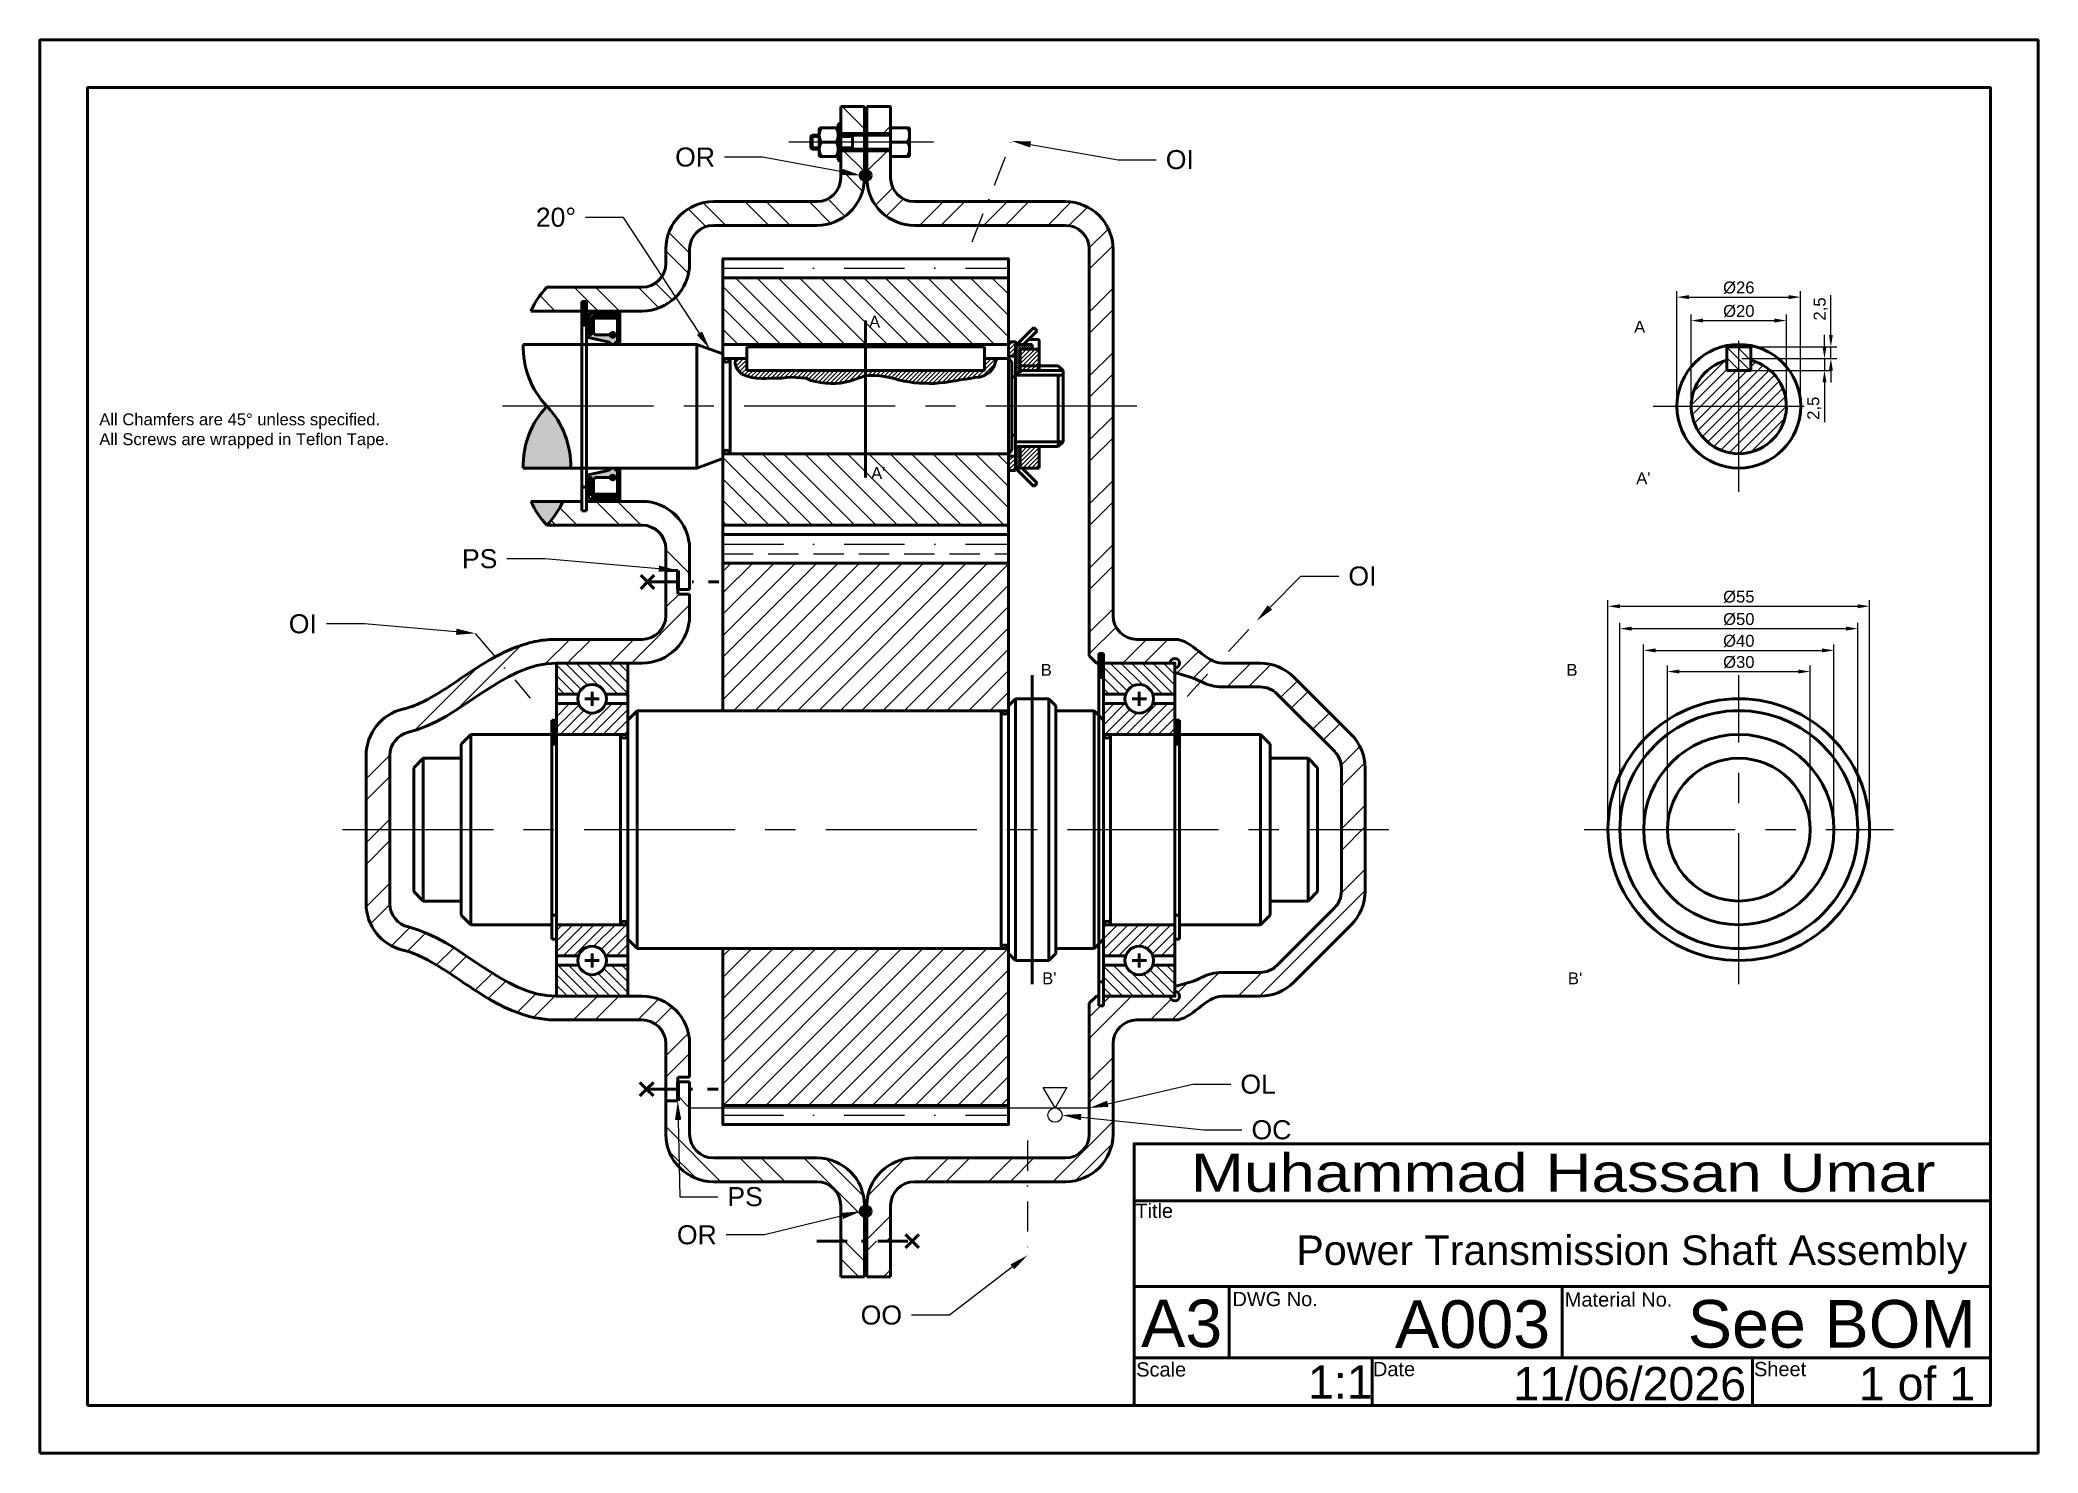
# Model space of a CAD drawing. Header units: millimetres. Extents: x 0 to 420, y 0 to 297.
import ezdxf
from ezdxf import colors
from ezdxf.entities.mleader import LeaderData, LeaderLine
from ezdxf.math import Vec2, Vec3

# ---------------------------------------------------------------- set-up
doc = ezdxf.new("R2010")
doc.units = ezdxf.units.MM
for name, pattern in [('CENTER', [50.8, 31.75, -6.35, 6.35, -6.35]), ('DASHDOT', [25.4, 12.7, -6.35, 0, -6.35]), ('DASHDOT2', [12.7, 6.35, -3.175, 0, -3.175]), ('HIDDEN', [9.525, 6.35, -3.175])]:
    doc.linetypes.add(name, pattern=pattern)
for name, color, linetype, lineweight in [('Center', 50, 'CENTER', 25), ('Dimensions', 1, 'Continuous', 25), ('Hatch', 252, 'Continuous', 25), ('Hidden', 174, 'HIDDEN', 25), ('Hidden DotDash', 174, 'DASHDOT', 25), ('Housing', 244, 'Continuous', 50), ('Lubrication', 52, 'Continuous', 25), ('Outline', 7, 'Continuous', 50), ('Seals', 251, 'Continuous', 100)]:
    doc.layers.add(name, color=color, linetype=linetype, lineweight=lineweight)
doc.styles.get("Standard").update_dxf_attribs({"font": 'arial.ttf'})
doc.dimstyles.new('ISO-25', dxfattribs={"dimtxt": 2.5, "dimasz": 2.5, "dimexe": 1.25, "dimexo": 0.625, "dimtad": 1, "dimtxsty": 'Standard', "dimcen": 2.5, "dimadec": 0, "dimazin": 0, "dimtfac": 1, "dimtmove": 0, "dimatfit": 3, "dimfxl": 1, "dimarcsym": 0})
pattern_1 = [(45, (47.7984, -0.3036), (-0.4490128, 0.4490128), [])]
pattern_2 = [(45, (47.798, -0.304), (-6.7352, 6.7352), []), (45, (52.289, -0.304), (-6.7352, 6.7352), [])]
pattern_3 = [(45, (47.7984, -0.30358), (-0.1122532, 0.1122532), [])]

msp = doc.modelspace()

# ---------------------------------------------------------------- texts
at = {"layer": 'Outline', "width": 1.2}
msp.add_text('Muhammad Hassan Umar', height=8, dxfattribs=at).set_placement((241.91, 54.915))
at = {"layer": 'Outline', "lineweight": 200}
for s, p in [('Title', (230.255, 49.414)), ('DWG No.', (250.67, 30.875)), ('Material No.', (320.535, 30.767)), ('Scale', (230.44, 16.075)), ('Date', (280.205, 16.152)), ('Sheet', (360.308, 16.152))]:
    msp.add_text(s, height=3, dxfattribs=at).set_placement(p)
at = {"layer": 'Outline'}
for s, height, p in [('Power Transmission Shaft Assembly', 6.2, (264.089, 39.524)), ('A3', 10, (231.432, 22.252)), ('A003', 10, (284.829, 22.099)), ('See BOM', 10, (346.357, 22.155)), ('1:1', 7, (266.548, 11.422)), ('11/06/2026', 7, (309.689, 11.064)), ('1 of 1', 7, (382.327, 11.1))]:
    msp.add_text(s, height=height, dxfattribs=at).set_placement(p)
at = {"layer": 'Outline', "char_height": 2.5, "attachment_point": 1}
for s, width, insert in [('A', 3.06252, (174.281, 239.048)), ('A', 3.06252, (335.1, 237.955)), ('All Chamfers are 45%%D unless specified. \\PAll Screws are wrapped in Teflon Tape.', 64.33167, (12.462, 218.51)), ("A'", 3.06252, (174.713, 207.216)), ("A'", 3.06252, (335.533, 206.123)), ('B', 4.27377, (210.367, 165.866)), ('B', 4.27377, (320.874, 165.866)), ("B'", 4.27377, (210.672, 101.024)), ("B'", 4.27377, (321.179, 101.024))]:
    msp.add_mtext_dynamic_manual_height_columns(s, width=width, gutter_width=12.5, heights=[0], dxfattribs=dict(at, insert=insert))

# ---------------------------------------------------------------- blocks, each defined once
blk = doc.blocks.new('*D31')
at = {"layer": 'Defpoints', "color": 0, "transparency": 16777216}
for p in [(357.1, 230.02), (357.1, 227.52), (375.11, 230.02)]:
    blk.add_point(p, dxfattribs=at)
at = {"layer": 'Dimensions', "color": 0, "lineweight": -2, "transparency": 16777216}
for p, q in [((375.11, 232.52), (375.11, 235.02)), ((357.73, 230.02), (376.36, 230.02)), ((357.73, 227.52), (376.36, 227.52)), ((375.11, 230.02), (375.11, 227.52)), ((375.11, 225.02), (375.11, 216.66))]:
    blk.add_line(p, q, dxfattribs=at)
at = {"layer": 'Dimensions', "color": 0, "transparency": 16777216}
for points in [[(374.69, 232.52), (375.53, 232.52), (375.11, 230.02)], [(374.69, 225.02), (375.53, 225.02), (375.11, 227.52)]]:
    blk.add_solid(points, dxfattribs=at)
at = {"layer": 'Dimensions', "color": 0, "transparency": 16777216, "insert": (372.98, 219.59), "char_height": 2.5, "attachment_point": 5, "rotation": 90}
blk.add_mtext('2,5', dxfattribs=at)
blk = doc.blocks.new('*D32')
at = {"layer": 'Defpoints', "color": 0, "transparency": 16777216}
for p in [(357.1, 232.52), (357.1, 230.02), (376.45, 230.02)]:
    blk.add_point(p, dxfattribs=at)
at = {"layer": 'Dimensions', "color": 0, "lineweight": -2, "transparency": 16777216}
for p, q in [((376.45, 235.02), (376.45, 243.39)), ((357.73, 232.52), (377.7, 232.52)), ((376.45, 230.02), (376.45, 232.52)), ((357.73, 230.02), (377.7, 230.02)), ((376.45, 227.52), (376.45, 225.02))]:
    blk.add_line(p, q, dxfattribs=at)
at = {"layer": 'Dimensions', "color": 0, "transparency": 16777216}
for points in [[(376.04, 235.02), (376.87, 235.02), (376.45, 232.52)], [(376.04, 227.52), (376.87, 227.52), (376.45, 230.02)]]:
    blk.add_solid(points, dxfattribs=at)
at = {"layer": 'Dimensions', "color": 0, "transparency": 16777216, "insert": (374.32, 240.46), "char_height": 2.5, "attachment_point": 5, "rotation": 90}
blk.add_mtext('2,5', dxfattribs=at)
blk = doc.blocks.new('*D33')
at = {"layer": 'Defpoints', "color": 0, "transparency": 16777216}
for p in [(367.1, 238.02), (347.1, 220.02), (367.1, 220.02)]:
    blk.add_point(p, dxfattribs=at)
at = {"layer": 'Dimensions', "color": 0, "lineweight": -2, "transparency": 16777216}
for p, q in [((347.1, 220.65), (347.1, 239.27)), ((349.6, 238.02), (364.6, 238.02)), ((367.1, 220.65), (367.1, 239.27))]:
    blk.add_line(p, q, dxfattribs=at)
at = {"layer": 'Dimensions', "color": 0, "transparency": 16777216}
for points in [[(349.6, 238.44), (349.6, 237.61), (347.1, 238.02)], [(364.6, 238.44), (364.6, 237.61), (367.1, 238.02)]]:
    blk.add_solid(points, dxfattribs=at)
at = {"layer": 'Dimensions', "color": 0, "transparency": 16777216, "insert": (357.1, 240), "char_height": 2.5, "attachment_point": 5}
blk.add_mtext('%%C20', dxfattribs=at)
blk = doc.blocks.new('*D34')
at = {"layer": 'Defpoints', "color": 0, "transparency": 16777216}
for p in [(370.1, 242.95), (344.1, 220.02), (370.1, 220.02)]:
    blk.add_point(p, dxfattribs=at)
at = {"layer": 'Dimensions', "color": 0, "lineweight": -2, "transparency": 16777216}
for p, q in [((344.1, 220.65), (344.1, 244.2)), ((370.1, 220.65), (370.1, 244.2)), ((346.6, 242.95), (367.6, 242.95))]:
    blk.add_line(p, q, dxfattribs=at)
at = {"layer": 'Dimensions', "color": 0, "transparency": 16777216}
for points in [[(346.6, 243.37), (346.6, 242.54), (344.1, 242.95)], [(367.6, 243.37), (367.6, 242.54), (370.1, 242.95)]]:
    blk.add_solid(points, dxfattribs=at)
at = {"layer": 'Dimensions', "color": 0, "transparency": 16777216, "insert": (357.1, 244.93), "char_height": 2.5, "attachment_point": 5}
blk.add_mtext('%%C26', dxfattribs=at)
blk = doc.blocks.new('*D37')
at = {"layer": 'Defpoints', "color": 0, "transparency": 16777216}
for p in [(372.1, 164.25), (342.1, 131.02), (372.1, 131.02)]:
    blk.add_point(p, dxfattribs=at)
at = {"layer": 'Dimensions', "color": 0, "lineweight": -2, "transparency": 16777216}
for p, q in [((342.1, 131.65), (342.1, 165.5)), ((344.6, 164.25), (369.6, 164.25)), ((372.1, 131.65), (372.1, 165.5))]:
    blk.add_line(p, q, dxfattribs=at)
at = {"layer": 'Dimensions', "color": 0, "transparency": 16777216}
for points in [[(344.6, 164.67), (344.6, 163.84), (342.1, 164.25)], [(369.6, 164.67), (369.6, 163.84), (372.1, 164.25)]]:
    blk.add_solid(points, dxfattribs=at)
at = {"layer": 'Dimensions', "color": 0, "transparency": 16777216, "insert": (357.1, 166.22), "char_height": 2.5, "attachment_point": 5}
blk.add_mtext('%%C30', dxfattribs=at)
blk = doc.blocks.new('*D38')
at = {"layer": 'Defpoints', "color": 0, "transparency": 16777216}
for p in [(377.1, 168.7), (337.1, 131.02), (377.1, 131.02)]:
    blk.add_point(p, dxfattribs=at)
at = {"layer": 'Dimensions', "color": 0, "lineweight": -2, "transparency": 16777216}
for p, q in [((337.1, 131.65), (337.1, 169.95)), ((339.6, 168.7), (374.6, 168.7)), ((377.1, 131.65), (377.1, 169.95))]:
    blk.add_line(p, q, dxfattribs=at)
at = {"layer": 'Dimensions', "color": 0, "transparency": 16777216}
for points in [[(339.6, 169.11), (339.6, 168.28), (337.1, 168.7)], [(374.6, 169.11), (374.6, 168.28), (377.1, 168.7)]]:
    blk.add_solid(points, dxfattribs=at)
at = {"layer": 'Dimensions', "color": 0, "transparency": 16777216, "insert": (357.1, 170.67), "char_height": 2.5, "attachment_point": 5}
blk.add_mtext('%%C40', dxfattribs=at)
blk = doc.blocks.new('*D39')
at = {"layer": 'Defpoints', "color": 0, "transparency": 16777216}
for p in [(382.1, 173.27), (332.1, 131.02), (382.1, 131.02)]:
    blk.add_point(p, dxfattribs=at)
at = {"layer": 'Dimensions', "color": 0, "lineweight": -2, "transparency": 16777216}
for p, q in [((332.1, 131.65), (332.1, 174.52)), ((334.6, 173.27), (379.6, 173.27)), ((382.1, 131.65), (382.1, 174.52))]:
    blk.add_line(p, q, dxfattribs=at)
at = {"layer": 'Dimensions', "color": 0, "transparency": 16777216}
for points in [[(334.6, 173.69), (334.6, 172.86), (332.1, 173.27)], [(379.6, 173.69), (379.6, 172.86), (382.1, 173.27)]]:
    blk.add_solid(points, dxfattribs=at)
at = {"layer": 'Dimensions', "color": 0, "transparency": 16777216, "insert": (357.1, 175.24), "char_height": 2.5, "attachment_point": 5}
blk.add_mtext('%%C50', dxfattribs=at)
blk = doc.blocks.new('*D40')
at = {"layer": 'Defpoints', "color": 0, "transparency": 16777216}
for p in [(384.6, 177.98), (329.6, 131.02), (384.6, 131.02)]:
    blk.add_point(p, dxfattribs=at)
at = {"layer": 'Dimensions', "color": 0, "lineweight": -2, "transparency": 16777216}
for p, q in [((329.6, 131.65), (329.6, 179.23)), ((332.1, 177.98), (382.1, 177.98)), ((384.6, 131.65), (384.6, 179.23))]:
    blk.add_line(p, q, dxfattribs=at)
at = {"layer": 'Dimensions', "color": 0, "transparency": 16777216}
for points in [[(332.1, 178.39), (332.1, 177.56), (329.6, 177.98)], [(382.1, 178.39), (382.1, 177.56), (384.6, 177.98)]]:
    blk.add_solid(points, dxfattribs=at)
at = {"layer": 'Dimensions', "color": 0, "transparency": 16777216, "insert": (357.1, 179.95), "char_height": 2.5, "attachment_point": 5}
blk.add_mtext('%%C55', dxfattribs=at)

# ---------------------------------------------------------------- dimensions: what is measured, and where the dimension line sits
at = {"layer": 'Dimensions'}
for base, p1, p2, picture, middle in [((370.104, 242.954), (344.104, 220.024), (370.104, 220.024), '*D34', (357.104, 242.954)), ((367.104, 238.024), (347.104, 220.024), (367.104, 220.024), '*D33', (357.104, 238.024))]:
    dim = msp.add_linear_dim(base=base, p1=p1, p2=p2, text='%%C<>', dimstyle='ISO-25', dxfattribs=at)
    dim.commit()
    dim.dimension.update_dxf_attribs({"geometry": picture, "text_midpoint": middle, "dimtype": 160})
for base, p1, picture, middle in [((376.452, 230.024), (357.104, 232.524), '*D32', (376.452, 240.456)), ((375.11, 230.024), (357.104, 227.524), '*D31', (375.11, 219.593))]:
    dim = msp.add_linear_dim(base=base, p1=p1, p2=(357.104, 230.024), angle=90, dimstyle='ISO-25', dxfattribs=at)
    dim.commit()
    dim.dimension.update_dxf_attribs({"geometry": picture, "text_midpoint": middle, "dimtype": 160})
for base, p1, p2, picture, middle in [((384.604, 177.978), (329.604, 131.024), (384.604, 131.024), '*D40', (357.104, 179.949)), ((382.104, 173.272), (332.104, 131.024), (382.104, 131.024), '*D39', (357.104, 175.244)), ((377.104, 168.698), (337.104, 131.024), (377.104, 131.024), '*D38', (357.104, 170.669)), ((372.104, 164.254), (342.104, 131.024), (372.104, 131.024), '*D37', (357.104, 166.225))]:
    dim = msp.add_linear_dim(base=base, p1=p1, p2=p2, text='%%C<>', dimstyle='ISO-25', dxfattribs=at)
    dim.commit()
    dim.dimension.update_dxf_attribs({"geometry": picture, "text_midpoint": middle})

# ---------------------------------------------------------------- hatches: boundary and pattern name
at = {"layer": 'Hatch'}
h = msp.add_hatch(dxfattribs=at)
h.set_pattern_fill('ANSI32', color=256, angle=90)
h.set_pattern_definition([(135, (47.798, -0.304), (-6.7352, -6.7352), []), (135, (47.798, 4.187), (-6.7352, -6.7352), [])])
h.paths.add_polyline_path([(136.562, 253.024, -0.4142136), (141.562, 258.024), (163.312, 258.024, 0.4142136), (173.312, 268.024), (173.312, 273.724), (168.312, 273.724), (168.312, 271.524), (168.312, 268.024, -0.4142136), (163.312, 263.024), (141.562, 263.024, 0.4142136), (131.562, 253.024), (131.562, 250.024, -0.4142136), (126.562, 245.024), (106.562, 245.024, 0.0837943), (103.187, 240.024), (126.562, 240.024, 0.4142136), (136.562, 250.024)])
h.paths.add_polyline_path([(173.312, 283.024), (168.312, 283.024), (168.312, 277.324), (173.312, 277.324)])
h.paths.add_polyline_path([(126.562, 200.024), (109.938, 200.024, -0.0837943), (106.562, 195.024), (126.562, 195.024, -0.4142136), (131.562, 190.024), (131.562, 185.524), (134.062, 185.524), (134.062, 183.077), (136.562, 183.077), (136.562, 190.024, 0.4142136)])
h.paths.add_polyline_path([(136.562, 67.024), (136.562, 76.524), (134.062, 76.524), (134.062, 74.024), (131.562, 74.024), (131.562, 67.024, 0.4142136), (141.562, 57.024), (163.312, 57.024, -0.4142136), (168.312, 52.024), (168.312, 44.524), (173.312, 44.524), (173.312, 52.024, 0.4142136), (163.312, 62.024), (141.562, 62.024, -0.4142136)])
h.paths.add_polyline_path([(173.312, 44.524), (168.312, 44.524), (168.312, 37.024), (173.312, 37.024)])
h = msp.add_hatch(dxfattribs=at)
h.set_pattern_fill('ANSI32', color=256)
h.set_pattern_definition(pattern_2)
h.paths.add_polyline_path([(178.812, 283.024), (173.812, 283.024), (173.812, 277.324), (178.812, 277.324)])
h = msp.add_hatch(dxfattribs=at)
h.set_pattern_fill('ANSI32', color=256)
h.set_pattern_definition(pattern_2)
edge = h.paths.add_edge_path()
edge.add_line((73.562, 131.024), (68.562, 131.024))
edge.add_line((68.562, 131.024), (68.562, 115.441))
edge.add_arc((78.562, 115.441), 10, 180, 256.98656)
edge.add_spline(control_points=[(76.311, 105.698), (76.414, 105.674), (76.518, 105.649), (77.318, 105.446), (78.029, 105.21), (80.232, 104.334), (81.779, 103.518), (84.999, 101.577), (86.669, 100.453), (90.147, 98.115), (91.954, 96.9), (95.785, 94.618), (97.812, 93.548), (101.475, 92.141), (103.019, 91.68), (105.906, 91.154), (107.217, 91.024), (108.562, 91.024)], knot_values=[3.9669637, 3.9669637, 3.9669637, 3.9669637, 4.4074943, 4.4074943, 7.3458238, 7.3458238, 13.2696276, 13.2696276, 19.1934314, 19.1934314, 25.1172353, 25.1172353, 31.0410391, 31.0410391, 34.9987388, 34.9987388, 38.0788655, 38.0788655, 38.0788655, 38.0788655], degree=3, periodic=0)
edge.add_line((108.562, 91.024), (126.562, 91.024))
edge.add_arc((126.562, 86.024), 5, 0, 90, ccw=False)
edge.add_line((131.562, 86.024), (131.562, 76.524))
edge.add_line((131.562, 76.524), (134.062, 76.524))
edge.add_line((134.062, 76.524), (134.062, 79.024))
edge.add_line((134.062, 79.024), (136.562, 79.024))
edge.add_line((136.562, 79.024), (136.562, 86.024))
edge.add_arc((126.562, 86.024), 10, 0, 90)
edge.add_line((126.562, 96.024), (108.562, 96.024))
edge.add_spline(control_points=[(108.562, 96.024), (97.192, 96.024), (88.292, 108.061), (77.437, 110.57)], knot_values=[3.9676247, 3.9676247, 3.9676247, 3.9676247, 38.0788655, 38.0788655, 38.0788655, 38.0788655], degree=3, periodic=0)
edge.add_arc((78.562, 115.441), 5, 180, 256.98904, ccw=False)
edge.add_line((73.562, 115.441), (73.562, 131.024))
edge = h.paths.add_edge_path()
edge.add_arc((78.562, 146.607), 5, 103.01096, 180, ccw=False)
edge.add_spline(control_points=[(77.437, 151.479), (88.292, 153.987), (97.192, 166.024), (108.562, 166.024)], knot_values=[3.9676247, 3.9676247, 3.9676247, 3.9676247, 38.0788655, 38.0788655, 38.0788655, 38.0788655], degree=3, periodic=0)
edge.add_line((108.562, 166.024), (123.562, 166.024))
edge.add_line((123.562, 166.024), (126.562, 166.024))
edge.add_arc((126.562, 176.024), 10, 270, 360)
edge.add_line((136.562, 176.024), (136.562, 180.524))
edge.add_line((136.562, 180.524), (134.062, 180.524))
edge.add_line((134.062, 180.524), (134.062, 183.077))
edge.add_line((134.062, 183.077), (131.562, 183.077))
edge.add_line((131.562, 183.077), (131.562, 176.024))
edge.add_arc((126.562, 176.024), 5, -90, 0, ccw=False)
edge.add_line((126.562, 171.024), (123.562, 171.024))
edge.add_line((123.562, 171.024), (108.562, 171.024))
edge.add_spline(control_points=[(108.562, 171.024), (107.217, 171.024), (105.906, 170.895), (103.019, 170.369), (101.475, 169.908), (97.812, 168.5), (95.785, 167.43), (91.954, 165.149), (90.147, 163.934), (86.669, 161.596), (84.999, 160.472), (81.779, 158.53), (80.232, 157.715), (78.029, 156.838), (77.318, 156.603), (76.518, 156.4), (76.414, 156.374), (76.311, 156.351)], knot_values=[3.9669637, 3.9669637, 3.9669637, 3.9669637, 7.0470905, 7.0470905, 11.0047902, 11.0047902, 16.928594, 16.928594, 22.8523978, 22.8523978, 28.7762017, 28.7762017, 34.7000055, 34.7000055, 37.638335, 37.638335, 38.0788655, 38.0788655, 38.0788655, 38.0788655], degree=3, periodic=0)
edge.add_arc((78.562, 146.607), 10, 103.01344, 180)
edge.add_line((68.562, 146.607), (68.562, 131.024))
edge.add_line((68.562, 131.024), (73.562, 131.024))
edge.add_line((73.562, 131.024), (73.562, 146.607))
edge = h.paths.add_edge_path()
edge.add_arc((256.491, 156.024), 10, 45, 90)
edge.add_line((256.491, 166.024), (248.562, 166.024))
edge.add_spline(control_points=[(248.562, 166.024), (244.836, 166.024), (242.289, 171.024), (238.562, 171.024)], knot_values=[0, 0, 0, 0, 11.1803399, 11.1803399, 11.1803399, 11.1803399], degree=3, periodic=0)
edge.add_line((238.562, 171.024), (230.562, 171.024))
edge.add_arc((230.562, 176.024), 5, 180, 270, ccw=False)
edge.add_line((225.562, 176.024), (225.562, 220.024))
edge.add_line((225.562, 220.024), (220.562, 220.024))
edge.add_line((220.562, 220.024), (220.562, 191.157))
edge.add_line((220.562, 191.157), (220.562, 167.524))
edge.add_line((220.562, 167.524), (222.062, 166.024))
edge.add_line((222.062, 166.024), (222.562, 166.024))
edge.add_line((222.562, 166.024), (222.562, 168.024))
edge.add_line((222.562, 168.024), (223.562, 168.024))
edge.add_line((223.562, 168.024), (223.562, 166.024))
edge.add_line((223.562, 166.024), (237.562, 166.024))
edge.add_arc((238.562, 166.024), 1, -90, 180, ccw=False)
edge.add_line((238.562, 165.024), (238.562, 164.024))
edge.add_line((238.562, 164.024), (242.041, 162.992))
edge.add_arc((239.195, 153.405), 10, 62.21222, 73.46616, ccw=False)
edge.add_spline(control_points=[(243.857, 162.252), (244.014, 162.169), (244.176, 162.088), (244.908, 161.743), (245.535, 161.501), (246.922, 161.145), (247.682, 161.033), (248.503, 161.025), (248.533, 161.024), (248.562, 161.024)], knot_values=[8.6549409, 8.6549409, 8.6549409, 8.6549409, 8.9763663, 8.9763663, 10.0581056, 10.0581056, 11.1398449, 11.1398449, 11.1803399, 11.1803399, 11.1803399, 11.1803399], degree=3, periodic=0)
edge.add_line((248.562, 161.024), (256.491, 161.024))
edge.add_arc((256.491, 156.024), 5, 45, 90, ccw=False)
edge.add_line((260.027, 159.56), (272.098, 147.489))
edge.add_arc((268.562, 143.953), 5, 0, 45, ccw=False)
edge.add_line((273.562, 143.953), (273.562, 131.024))
edge.add_line((273.562, 131.024), (278.562, 131.024))
edge.add_line((278.562, 131.024), (278.562, 143.953))
edge.add_arc((268.562, 143.953), 10, 360, 405)
edge.add_line((275.633, 151.024), (269.598, 157.06))
edge.add_line((269.598, 157.06), (263.562, 163.095))
edge = h.paths.add_edge_path()
edge.add_line((263.562, 98.953), (275.633, 111.024))
edge.add_arc((268.562, 118.095), 10, 315, 360)
edge.add_line((278.562, 118.095), (278.562, 131.024))
edge.add_line((278.562, 131.024), (273.562, 131.024))
edge.add_line((273.562, 131.024), (273.562, 118.095))
edge.add_arc((268.562, 118.095), 5, -45, 0, ccw=False)
edge.add_line((272.098, 114.56), (260.027, 102.489))
edge.add_arc((256.491, 106.024), 5, 270, 315, ccw=False)
edge.add_line((256.491, 101.024), (248.562, 101.024))
edge.add_spline(control_points=[(248.562, 101.024), (248.533, 101.024), (248.503, 101.024), (247.682, 101.016), (246.922, 100.904), (245.535, 100.548), (244.908, 100.306), (244.187, 99.966), (244.035, 99.89), (243.887, 99.813)], knot_values=[8.675503, 8.675503, 8.675503, 8.675503, 8.715998, 8.715998, 9.7977372, 9.7977372, 10.8794765, 10.8794765, 11.1803399, 11.1803399, 11.1803399, 11.1803399], degree=3, periodic=0)
edge.add_arc((239.249, 108.672), 10, 285.92763, 297.63336, ccw=False)
edge.add_line((241.993, 99.056), (238.562, 98.077))
edge.add_line((238.562, 98.077), (238.562, 97.024))
edge.add_arc((238.562, 96.024), 1, -180, 90, ccw=False)
edge.add_line((237.562, 96.024), (223.562, 96.024))
edge.add_line((223.562, 96.024), (223.562, 94.024))
edge.add_line((223.562, 94.024), (222.562, 94.024))
edge.add_line((222.562, 94.024), (222.562, 96.024))
edge.add_line((222.562, 96.024), (222.062, 96.024))
edge.add_line((222.062, 96.024), (220.562, 94.524))
edge.add_line((220.562, 94.524), (220.562, 67.024))
edge.add_arc((215.562, 67.024), 5, -90, 0, ccw=False)
edge.add_line((215.562, 62.024), (183.812, 62.024))
edge.add_arc((183.812, 52.024), 10, 90, 180)
edge.add_line((173.812, 52.024), (173.812, 44.524))
edge.add_line((173.812, 44.524), (178.812, 44.524))
edge.add_line((178.812, 44.524), (178.812, 52.024))
edge.add_arc((183.812, 52.024), 5, 90, 180, ccw=False)
edge.add_line((183.812, 57.024), (215.562, 57.024))
edge.add_arc((215.562, 67.024), 10, 270, 360)
edge.add_line((225.562, 67.024), (225.562, 86.024))
edge.add_arc((230.562, 86.024), 5, 90, 180, ccw=False)
edge.add_line((230.562, 91.024), (238.562, 91.024))
edge.add_spline(control_points=[(238.562, 91.024), (242.289, 91.024), (244.836, 96.024), (248.562, 96.024)], knot_values=[0, 0, 0, 0, 11.1803399, 11.1803399, 11.1803399, 11.1803399], degree=3, periodic=0)
edge.add_line((248.562, 96.024), (256.491, 96.024))
edge.add_arc((256.491, 106.024), 10, 270, 315)
h.paths.add_polyline_path([(225.562, 253.024, 0.4142136), (215.562, 263.024), (183.812, 263.024, -0.4142136), (178.812, 268.024), (178.812, 273.724), (173.812, 273.724), (173.812, 268.024, 0.4142136), (183.812, 258.024), (215.562, 258.024, -0.4142136), (220.562, 253.024), (220.562, 220.024), (225.562, 220.024)])
h = msp.add_hatch(dxfattribs=at)
h.set_pattern_fill('ANSI31', color=256, angle=90)
h.set_pattern_definition([(135, (47.7984, -0.3036), (-2.245064, -2.245064), [])])
h.paths.add_polyline_path([(203.562, 210.024), (143.562, 210.024), (143.562, 195.024), (203.562, 195.024)])
h.paths.add_polyline_path([(203.562, 247.024), (143.562, 247.024), (143.562, 233.024), (203.562, 233.024), (203.562, 233.524)])
at = {"layer": 'Hatch', "true_color": 0x000000}
h = msp.add_hatch(color=18, dxfattribs=at)
h.dxf.hatch_style = 1
h.paths.add_polyline_path([(121.375, 240.024), (114.875, 240.024), (114.875, 237.024), (114.875, 234.524), (119.471, 233.534, 0.0799822), (119.541, 233.496, -0.3178372), (119.875, 233.024), (120.875, 233.024, -0.3178372), (121.208, 233.496, 0.3178372), (121.375, 233.732), (121.375, 235.024), (120.875, 235.024, -1), (119.875, 235.024), (116.875, 235.024, -0.4142136), (116.375, 235.524), (116.375, 238.274, -0.4142136), (116.625, 238.524), (121.375, 238.524), (121.875, 239.024), (121.875, 239.524)])
h.paths.add_polyline_path([(121.375, 239.574), (121.375, 238.974), (116.425, 238.974, 0.4142136), (115.925, 238.474), (115.925, 235.024), (115.325, 235.024), (115.325, 239.074, -0.4142136), (115.825, 239.574)], flags=16)
at = {"layer": 'Hatch'}
h = msp.add_hatch(dxfattribs=at)
h.set_pattern_fill('ANSI31', color=256, scale=0.2)
h.set_pattern_definition(pattern_1)
h.paths.add_polyline_path([(121.375, 239.574), (115.825, 239.574, 0.4142136), (115.325, 239.074), (115.325, 235.024), (115.925, 235.024), (115.925, 238.474, -0.4142136), (116.425, 238.974), (121.375, 238.974)])
at = {"layer": 'Hatch', "true_color": 0x000000}
h = msp.add_hatch(color=18, dxfattribs=at)
h.dxf.hatch_style = 1
h.paths.add_polyline_path([(120.875, 235.024, 1), (119.875, 235.024, 1)])
h.paths.add_polyline_path([(120.725, 235.024, 1), (120.025, 235.024, 1)], flags=16)
at = {"layer": 'Hatch'}
h = msp.add_hatch(dxfattribs=at)
h.set_pattern_fill('ANSI31', color=256, scale=0.05)
h.set_pattern_definition(pattern_3)
h.paths.add_polyline_path([(120.725, 235.024, 1), (120.025, 235.024, 1)])
h = msp.add_hatch(dxfattribs=at)
h.set_pattern_fill('ANSI31', color=256, scale=0.2)
h.set_pattern_definition(pattern_1)
h.paths.add_polyline_path([(203.562, 230.524), (205.062, 230.524), (205.062, 233.524), (203.562, 233.524)])
h.paths.add_polyline_path([(205.062, 209.524), (203.562, 209.524), (203.562, 206.524), (205.062, 206.524)])
h = msp.add_hatch(dxfattribs=at)
h.set_pattern_fill('ANSI31', color=256, scale=0.1, angle=90)
h.set_pattern_definition([(135, (47.7984, -0.30358), (-0.2245064, -0.2245064), [])])
h.paths.add_polyline_path([(205.062, 230.524), (205.062, 227.024), (206.062, 227.024), (206.062, 232.024), (208.562, 232.024), (208.562, 233.024), (205.562, 233.024, 0.4142136), (205.062, 232.524)])
h.paths.add_polyline_path([(206.062, 211.524), (205.062, 211.524), (205.062, 207.024), (206.062, 207.024)])
h = msp.add_hatch(dxfattribs=at)
h.set_pattern_fill('ANSI31', color=256, scale=0.2)
h.set_pattern_definition(pattern_1)
h.paths.add_polyline_path([(210.062, 232.024), (206.062, 232.024), (206.062, 228.524), (210.062, 228.524)])
h.paths.add_polyline_path([(210.062, 228.524), (206.062, 228.524), (206.062, 227.524), (210.062, 227.524)])
h.paths.add_polyline_path([(210.062, 211.524), (206.062, 211.524), (206.062, 207.024), (210.062, 207.024)])
h = msp.add_hatch(dxfattribs=at)
h.set_pattern_fill('ANSI31', color=256, scale=0.5, angle=90)
h.set_pattern_definition([(135, (23.5377, 4.4586), (-1.122532, -1.122532), [])])
h.paths.add_polyline_path([(357.104, 232.524), (354.604, 232.524), (354.604, 229.707), (354.604, 227.524), (357.104, 227.524)])
h.paths.add_polyline_path([(359.604, 232.524), (357.104, 232.524), (357.104, 227.524), (359.604, 227.524), (359.604, 229.707)])
h = msp.add_hatch(dxfattribs=at)
h.set_pattern_fill('ANSI31', color=256, scale=0.2)
h.set_pattern_definition(pattern_1)
h.paths.add_polyline_path([(199.584, 227.097), (200.417, 228.104), (200.811, 229.112), (201.143, 230.024), (198.562, 230.024), (198.562, 227.524), (148.562, 227.524), (148.562, 230.024), (146.171, 230.024), (146.171, 229.921), (146.149, 228.914), (146.477, 227.907), (147.551, 226.768), (148.625, 226.33), (149.633, 226.046), (150.641, 225.892), (151.648, 225.849), (152.678, 225.827), (153.73, 225.914), (155.899, 225.914), (156.907, 226.024), (157.937, 226.111), (158.967, 226.089), (159.975, 226.002), (161.026, 225.892), (162.034, 225.454), (163.042, 225.235), (164.094, 225.017), (165.102, 224.863), (166.176, 224.798), (167.205, 224.819), (168.235, 224.863), (169.265, 225.06), (170.426, 225.367), (171.434, 225.673), (172.464, 226.024), (173.466, 226.375), (174.474, 226.462), (175.482, 226.462), (176.49, 226.396), (177.52, 226.243), (178.55, 226.046), (179.558, 225.871), (180.631, 225.521), (181.683, 225.302), (182.713, 225.148), (183.765, 224.951), (184.794, 224.886), (185.912, 224.842), (186.985, 224.82), (188.037, 224.82), (189.089, 224.908), (190.141, 225.039), (191.368, 225.214), (192.441, 225.324), (193.449, 225.543), (194.523, 225.674), (195.531, 225.827), (196.539, 226.024), (197.569, 226.112), (198.576, 226.484)])
h = msp.add_hatch(dxfattribs=at)
h.set_pattern_fill('ANSI31', color=256, scale=0.5)
h.set_pattern_definition([(45, (23.5377, 4.4586), (-1.122532, 1.122532), [])])
h.paths.add_polyline_path([(357.104, 227.524), (354.604, 227.524), (354.604, 229.707, 0.3419987), (347.104, 220.024), (357.104, 220.024)])
h.paths.add_polyline_path([(359.604, 229.707), (359.604, 227.524), (357.104, 227.524), (357.104, 220.024), (367.104, 220.024, 0.3419987)])
h.paths.add_polyline_path([(357.104, 220.024), (347.104, 220.024, 0.4142136), (357.104, 210.024)])
h.paths.add_polyline_path([(367.104, 220.024), (357.104, 220.024), (357.104, 210.024, 0.4142136)])
at = {"layer": 'Hatch', "true_color": 0x000000}
h = msp.add_hatch(color=18, dxfattribs=at)
h.dxf.hatch_style = 1
h.paths.add_polyline_path([(121.375, 200.024), (114.875, 200.024), (114.875, 203.024), (114.875, 205.524), (119.471, 206.515, -0.0799822), (119.541, 206.553, 0.3178372), (119.875, 207.024), (120.875, 207.024, 0.3178372), (121.208, 206.553, -0.3178372), (121.375, 206.317), (121.375, 205.024), (120.875, 205.024, 1), (119.875, 205.024), (116.875, 205.024, 0.4142136), (116.375, 204.524), (116.375, 201.774, 0.4142136), (116.625, 201.524), (121.375, 201.524), (121.875, 201.024), (121.875, 200.524)])
h.paths.add_polyline_path([(121.375, 200.474), (121.375, 201.074), (116.425, 201.074, -0.4142136), (115.925, 201.574), (115.925, 205.024), (115.325, 205.024), (115.325, 200.974, 0.4142136), (115.825, 200.474)], flags=16)
at = {"layer": 'Hatch'}
h = msp.add_hatch(dxfattribs=at)
h.set_pattern_fill('ANSI31', color=256, scale=0.2)
h.set_pattern_definition(pattern_1)
h.paths.add_polyline_path([(121.375, 201.074), (116.425, 201.074, -0.4142136), (115.925, 201.574), (115.925, 205.024), (115.325, 205.024), (115.325, 200.974, 0.4142136), (115.825, 200.474), (121.375, 200.474)])
at = {"layer": 'Hatch', "true_color": 0x000000}
h = msp.add_hatch(color=18, dxfattribs=at)
h.dxf.hatch_style = 1
h.paths.add_polyline_path([(120.875, 205.024, 1), (119.875, 205.024, 1)])
h.paths.add_polyline_path([(120.725, 205.024, 1), (120.025, 205.024, 1)], flags=16)
at = {"layer": 'Hatch'}
h = msp.add_hatch(dxfattribs=at)
h.set_pattern_fill('ANSI31', color=256, scale=0.05)
h.set_pattern_definition(pattern_3)
h.paths.add_polyline_path([(120.725, 205.024, 1), (120.025, 205.024, 1)])
h = msp.add_hatch(dxfattribs=at)
h.set_pattern_fill('ANSI31', color=256)
h.set_pattern_definition([(45, (47.7984, -0.3036), (-2.245064, 2.245064), [])])
h.paths.add_polyline_path([(143.562, 187.024), (143.562, 156.024), (203.562, 156.024), (203.562, 187.024)])
h.paths.add_polyline_path([(143.562, 106.024), (143.562, 73.024), (203.562, 73.024), (203.562, 106.024)])
h = msp.add_hatch(dxfattribs=at)
h.set_pattern_fill('ANSI31', color=256, scale=0.5, angle=90)
h.set_pattern_definition([(135, (47.7984, -0.3036), (-1.122532, -1.122532), [])])
h.paths.add_polyline_path([(123.562, 96.024), (123.562, 102.524), (118.891, 102.524, -0.7071068), (113.234, 102.524), (108.562, 102.524), (108.562, 96.024)])
h.paths.add_polyline_path([(238.562, 96.024), (238.562, 102.524), (233.891, 102.524, -0.7071068), (228.234, 102.524), (223.562, 102.524), (223.562, 96.024)])
h.paths.add_polyline_path([(223.562, 166.024), (223.562, 159.524), (228.234, 159.524, -0.7071068), (233.891, 159.524), (238.562, 159.524), (238.562, 166.024)])
h.paths.add_polyline_path([(108.562, 166.024), (108.562, 159.524), (113.234, 159.524, -0.7071068), (118.891, 159.524), (123.562, 159.524), (123.562, 166.024)])
h = msp.add_hatch(dxfattribs=at)
h.set_pattern_fill('ANSI31', color=256, scale=0.5)
h.set_pattern_definition([(45, (47.7984, -0.3036), (-1.122532, 1.122532), [])])
h.paths.add_polyline_path([(123.562, 151.024), (123.562, 157.524), (118.891, 157.524, -0.7071068), (113.234, 157.524), (108.562, 157.524), (108.562, 151.024)])
h.paths.add_polyline_path([(118.891, 104.524), (123.562, 104.524), (123.562, 111.024), (108.562, 111.024), (108.562, 104.524), (113.234, 104.524, -0.7071068)])
h.paths.add_polyline_path([(223.562, 111.024), (223.562, 104.524), (228.234, 104.524, -0.7071068), (233.891, 104.524), (238.562, 104.524), (238.562, 111.024)])
h.paths.add_polyline_path([(238.562, 151.024), (238.562, 157.524), (233.891, 157.524, -0.7071068), (228.234, 157.524), (223.562, 157.524), (223.562, 151.024)])
h = msp.add_hatch(dxfattribs=at)
h.set_pattern_fill('ANSI32', color=256)
h.set_pattern_definition([(45, (23.538, 4.459), (-6.7352, 6.7352), []), (45, (28.028, 4.459), (-6.7352, 6.7352), [])])
h.paths.add_polyline_path([(178.812, 44.524), (173.812, 44.524), (173.812, 37.024), (178.812, 37.024)])
at = {"layer": 'Housing'}
h = msp.add_hatch(color=256, dxfattribs=at)
h.dxf.hatch_style = 1
h.paths.add_polyline_path([(109.938, 200.024), (103.187, 200.024, 0.0837943), (106.562, 195.024, 0.0837943)])
at = {"layer": 'Outline'}
h = msp.add_hatch(color=256, dxfattribs=at)
h.dxf.hatch_style = 1
h.paths.add_polyline_path([(114.875, 242.024), (113.875, 242.024), (113.875, 240.024), (113.875, 237.024), (114.875, 237.024)])
h = msp.add_hatch(color=256, dxfattribs=at)
h.dxf.hatch_style = 1
h.paths.add_polyline_path([(101.569, 207.024), (111.555, 207.024, 0.1997453), (106.562, 220.024, 0.1997453)])
h = msp.add_hatch(color=256, dxfattribs=at)
h.dxf.hatch_style = 1
h.paths.add_polyline_path([(222.562, 163.024), (223.562, 163.024), (223.562, 166.024), (223.562, 168.024), (222.562, 168.024)])
h = msp.add_hatch(color=256, dxfattribs=at)
h.dxf.hatch_style = 1
h.paths.add_polyline_path([(107.562, 149.024), (108.562, 149.024), (108.562, 151.024), (108.562, 154.024), (107.562, 154.024)])
h = msp.add_hatch(color=256, dxfattribs=at)
h.dxf.hatch_style = 1
h.paths.add_polyline_path([(239.562, 154.024), (238.562, 154.024), (238.562, 151.024), (238.562, 149.024), (239.562, 149.024)])
at = {"layer": 'Seals'}
h = msp.add_hatch(color=256, dxfattribs=at)
h.dxf.hatch_style = 1
h.paths.add_polyline_path([(174.569, 268.524, 1), (172.569, 268.524, 1)])
h = msp.add_hatch(color=256, dxfattribs=at)
h.dxf.hatch_style = 1
h.paths.add_polyline_path([(174.569, 50.796, 1), (172.569, 50.796, 1)])

# ---------------------------------------------------------------- linework, layer by layer
at = {"layer": 'Center', "linetype": 'CENTER'}
msp.add_line((187.812, 275.524), (157.388, 275.524), dxfattribs=at)
at = {"layer": 'Center'}
for p, q in [((357.104, 202.024), (357.104, 238.024)), ((230.562, 220.024), (96.562, 220.024)), ((339.104, 220.024), (375.11, 220.024)), ((357.104, 98.524), (357.104, 163.524)), ((63.562, 131.024), (283.562, 131.024)), ((324.604, 131.024), (389.604, 131.024))]:
    msp.add_line(p, q, dxfattribs=at)
at = {"layer": 'Hidden'}
msp.add_line((143.562, 189.024), (203.562, 189.024), dxfattribs=at)
at = {"layer": 'Hidden DotDash'}
for p, q in [((143.562, 249.024), (203.562, 249.024)), ((143.562, 191.024), (203.562, 191.024)), ((143.562, 71.024), (203.562, 71.024))]:
    msp.add_line(p, q, dxfattribs=at)
at = {"layer": 'Housing'}
for p, q in [((168.312, 268.024), (168.312, 283.024)), ((173.312, 283.024), (168.312, 283.024)), ((173.312, 269.491), (173.312, 283.024)), ((173.812, 269.494), (173.812, 283.024)), ((178.812, 283.024), (173.812, 283.024)), ((178.812, 283.024), (178.812, 268.024)), ((178.812, 275.524), (182.812, 275.524)), ((163.312, 263.024), (141.562, 263.024)), ((183.812, 263.024), (215.562, 263.024)), ((163.312, 258.024), (141.562, 258.024)), ((183.812, 258.024), (215.562, 258.024)), ((131.562, 250.024), (131.562, 253.024)), ((136.562, 250.024), (136.562, 253.024)), ((220.562, 191.157), (220.562, 253.024)), ((225.562, 253.024), (225.562, 176.024)), ((126.562, 245.024), (106.562, 245.024)), ((113.875, 240.024), (103.187, 240.024)), ((126.562, 240.024), (114.875, 240.024)), ((113.875, 200.024), (103.187, 200.024)), ((126.562, 200.024), (114.875, 200.024)), ((126.562, 195.024), (106.562, 195.024)), ((131.562, 176.024), (131.562, 190.024)), ((136.562, 181.524), (136.562, 190.024)), ((220.562, 167.524), (220.562, 191.157)), ((131.562, 185.524), (134.062, 185.524)), ((134.062, 185.524), (134.062, 180.524)), ((134.062, 181.524), (136.562, 181.524)), ((131.562, 176.024), (131.562, 178.024)), ((134.062, 180.524), (136.562, 180.524)), ((136.562, 176.024), (136.562, 180.524)), ((123.562, 171.024), (108.562, 171.024)), ((123.562, 171.024), (126.562, 171.024)), ((230.562, 171.024), (238.562, 171.024)), ((123.562, 166.024), (108.562, 166.024)), ((123.562, 166.024), (126.562, 166.024)), ((222.062, 166.024), (220.562, 167.524)), ((222.562, 166.024), (222.062, 166.024)), ((238.562, 164.024), (242.041, 162.992)), ((248.562, 166.024), (256.491, 166.024)), ((248.562, 161.024), (256.491, 161.024)), ((269.598, 157.06), (263.562, 163.095)), ((260.027, 159.56), (272.098, 147.489)), ((269.598, 157.06), (275.633, 151.024)), ((68.562, 131.024), (68.562, 146.607)), ((73.562, 131.024), (73.562, 146.607)), ((273.562, 118.095), (273.562, 143.953)), ((278.562, 118.095), (278.562, 143.953)), ((68.562, 131.024), (68.562, 115.441)), ((73.562, 131.024), (73.562, 115.441)), ((260.027, 102.489), (272.098, 114.56)), ((263.562, 98.953), (275.633, 111.024)), ((248.562, 101.024), (256.491, 101.024)), ((238.562, 98.077), (241.993, 99.056)), ((108.562, 96.024), (126.562, 96.024)), ((220.562, 94.524), (222.062, 96.024)), ((220.562, 94.524), (220.562, 67.024)), ((222.562, 96.024), (222.062, 96.024)), ((248.562, 96.024), (256.491, 96.024)), ((108.562, 91.024), (126.562, 91.024)), ((230.562, 91.024), (238.562, 91.024)), ((131.562, 86.024), (131.562, 67.024)), ((136.562, 86.024), (136.562, 79.024)), ((225.562, 67.024), (225.562, 86.024)), ((134.062, 74.024), (134.062, 79.024)), ((134.062, 79.024), (136.562, 79.024)), ((136.562, 78.024), (134.062, 78.024)), ((136.562, 78.024), (136.562, 67.024)), ((131.562, 74.024), (134.062, 74.024)), ((163.312, 62.024), (141.562, 62.024)), ((183.812, 62.024), (215.562, 62.024)), ((163.312, 57.024), (141.562, 57.024)), ((183.812, 57.024), (215.562, 57.024)), ((168.312, 52.024), (168.312, 37.024)), ((173.312, 52.024), (173.312, 37.024)), ((173.812, 52.024), (173.812, 37.024)), ((178.812, 37.024), (178.812, 52.024)), ((168.312, 37.024), (173.312, 37.024)), ((173.812, 37.024), (178.812, 37.024))]:
    msp.add_line(p, q, dxfattribs=at)
at = {"layer": 'Housing', "linetype": 'CENTER'}
for p, q in [((173.312, 277.324), (168.312, 277.324)), ((178.812, 277.324), (173.812, 277.324)), ((173.312, 273.724), (168.312, 273.724)), ((178.812, 273.724), (173.812, 273.724))]:
    msp.add_line(p, q, dxfattribs=at)
at = {"layer": 'Housing'}
for centre, radius, start, end in [((163.312, 268.024), 5, 270, 0), ((163.312, 268.024), 10, 270, 357.34109), ((183.812, 268.024), 10, 182.67804, 270), ((183.812, 268.024), 5, 180, 270), ((141.562, 253.024), 10, 90, 180), ((215.562, 253.024), 10, 0, 90), ((141.562, 253.024), 5, 90, 180), ((215.562, 253.024), 5, 0, 90), ((126.562, 250.024), 10, 270, 0), ((126.562, 250.024), 5, 270, 360), ((119.687, 232.524), 18.125, 136.39718, 155.55666), ((119.687, 207.524), 18.125, 204.44334, 223.60282), ((93.437, 207.524), 18.125, 316.39718, 335.55666), ((126.562, 190.024), 10, 0, 90), ((126.562, 190.024), 5, 0, 90), ((126.562, 176.024), 5, 270, 0), ((126.562, 176.024), 10, 270, 0), ((230.562, 176.024), 5, 180, 270), ((238.562, 166.024), 1, 270, 180), ((256.491, 156.024), 10, 45, 90), ((239.195, 153.405), 10, 62.21222, 73.46616), ((256.491, 156.024), 5, 45, 90), ((78.562, 146.607), 10, 103.01344, 180), ((78.562, 146.607), 5, 103.01096, 180), ((268.562, 143.953), 5, 0, 45), ((268.562, 143.953), 10, 0, 45), ((268.562, 118.095), 5, 315, 0), ((268.562, 118.095), 10, 315, 0), ((78.562, 115.441), 10, 180, 256.98656), ((78.562, 115.441), 5, 180, 256.98904), ((256.491, 106.024), 5, 270, 315), ((238.562, 96.024), 1, 180, 90), ((239.249, 108.672), 10, 285.92763, 297.63336), ((256.491, 106.024), 10, 270, 315), ((126.562, 86.024), 10, 0, 90), ((126.562, 86.024), 5, 0, 90), ((230.562, 86.024), 5, 90, 180), ((141.562, 67.024), 10, 180, 270), ((141.562, 67.024), 5, 180, 270), ((215.562, 67.024), 5, 270, 0), ((215.562, 67.024), 10, 270, 0), ((163.312, 52.024), 10, 0, 90), ((183.812, 52.024), 10, 90, 180), ((163.312, 52.024), 5, 0, 90), ((183.812, 52.024), 5, 90, 180)]:
    msp.add_arc(centre, radius, start, end, dxfattribs=at)
for points, knots in [([(76.311, 156.351), (76.414, 156.374), (76.518, 156.4), (77.318, 156.603), (78.029, 156.838), (80.232, 157.715), (81.779, 158.53), (84.999, 160.472), (86.669, 161.596), (90.147, 163.934), (91.954, 165.149), (95.785, 167.43), (97.812, 168.5), (101.475, 169.908), (103.019, 170.369), (105.906, 170.895), (107.217, 171.024), (108.562, 171.024)], [3.9669637, 3.9669637, 3.9669637, 3.9669637, 4.4074943, 4.4074943, 7.3458238, 7.3458238, 13.2696276, 13.2696276, 19.1934314, 19.1934314, 25.1172353, 25.1172353, 31.0410391, 31.0410391, 34.9987388, 34.9987388, 38.0788655, 38.0788655, 38.0788655, 38.0788655]), ([(243.857, 162.252), (244.014, 162.169), (244.176, 162.088), (244.908, 161.743), (245.535, 161.501), (246.922, 161.145), (247.682, 161.033), (248.503, 161.025), (248.533, 161.024), (248.562, 161.024)], [8.6549409, 8.6549409, 8.6549409, 8.6549409, 8.9763663, 8.9763663, 10.0581056, 10.0581056, 11.1398449, 11.1398449, 11.1803399, 11.1803399, 11.1803399, 11.1803399]), ([(76.311, 105.698), (76.414, 105.674), (76.518, 105.649), (77.318, 105.446), (78.029, 105.21), (80.232, 104.334), (81.779, 103.518), (84.999, 101.577), (86.669, 100.453), (90.147, 98.115), (91.954, 96.9), (95.785, 94.618), (97.812, 93.548), (101.475, 92.141), (103.019, 91.68), (105.906, 91.154), (107.217, 91.024), (108.562, 91.024)], [3.9669637, 3.9669637, 3.9669637, 3.9669637, 4.4074943, 4.4074943, 7.3458238, 7.3458238, 13.2696276, 13.2696276, 19.1934314, 19.1934314, 25.1172353, 25.1172353, 31.0410391, 31.0410391, 34.9987388, 34.9987388, 38.0788655, 38.0788655, 38.0788655, 38.0788655]), ([(243.887, 99.813), (244.035, 99.89), (244.187, 99.966), (244.908, 100.306), (245.535, 100.548), (246.922, 100.904), (247.682, 101.016), (248.503, 101.024), (248.533, 101.024), (248.562, 101.024)], [8.675503, 8.675503, 8.675503, 8.675503, 8.9763663, 8.9763663, 10.0581056, 10.0581056, 11.1398449, 11.1398449, 11.1803399, 11.1803399, 11.1803399, 11.1803399])]:
    msp.add_open_spline(points, degree=3, knots=knots, dxfattribs=at)
for points in [[(238.562, 171.024), (242.289, 171.024), (244.836, 166.024), (248.562, 166.024)], [(77.437, 151.479), (88.292, 153.987), (97.192, 166.024), (108.562, 166.024)], [(77.437, 110.57), (88.292, 108.061), (97.192, 96.024), (108.562, 96.024)], [(238.562, 91.024), (242.289, 91.024), (244.836, 96.024), (248.562, 96.024)], [(0, 0), (0.333, 0), (0.667, 0), (1, 0)]]:
    msp.add_open_spline(points, degree=3, dxfattribs=at)
at = {"layer": 'Lubrication', "linetype": 'DASHDOT2'}
for p, q in [((195.944, 254.591), (204.295, 275.747)), ((91.5, 172.284), (103.077, 158.678)), ((241.146, 159.024), (255.74, 174.892)), ((207.587, 65.692), (207.587, 41.568))]:
    msp.add_line(p, q, dxfattribs=at)
at = {"layer": 'Lubrication'}
for p, q in [((213.371, 72.524), (210.871, 76.855)), ((210.871, 76.855), (215.871, 76.855)), ((215.871, 76.855), (213.371, 72.524)), ((136.562, 72.524), (220.562, 72.524))]:
    msp.add_line(p, q, dxfattribs=at)
msp.add_circle((213.371, 71.024), 1.5, dxfattribs=at)
at = {"layer": 'Outline', "linetype": 'CENTER'}
for p, q in [((163.812, 278.274), (163.812, 272.774)), ((167.562, 278.524), (164.062, 278.524)), ((167.812, 279.274), (168.062, 279.524)), ((167.812, 279.274), (167.812, 271.774)), ((168.312, 279.524), (168.062, 279.524)), ((168.062, 279.524), (168.062, 271.524)), ((168.312, 271.524), (168.312, 279.524)), ((162.312, 277.024), (162.012, 276.724)), ((163.812, 276.724), (162.012, 276.724)), ((162.012, 276.724), (162.012, 274.324)), ((163.812, 274.324), (162.012, 274.324)), ((162.012, 274.324), (162.312, 274.024)), ((163.812, 277.024), (162.312, 277.024)), ((162.312, 277.024), (162.312, 274.024)), ((163.812, 274.024), (162.312, 274.024)), ((163.812, 275.524), (167.812, 275.524)), ((167.812, 277.024), (168.312, 277.024)), ((167.812, 274.024), (168.312, 274.024)), ((170.812, 276.724), (168.294, 276.724)), ((170.812, 274.324), (168.294, 274.324)), ((178.812, 277.024), (168.312, 277.024)), ((178.812, 274.024), (168.312, 274.024)), ((170.812, 277.024), (170.812, 274.024)), ((164.062, 272.524), (167.562, 272.524)), ((168.062, 271.524), (167.812, 271.774)), ((168.062, 271.524), (168.312, 271.524)), ((127.719, 183.077), (126.305, 184.492)), ((127.719, 183.077), (126.305, 181.663)), ((127.719, 183.077), (129.134, 184.492)), ((127.719, 183.077), (129.134, 181.663)), ((127.53, 76.486), (126.116, 77.9)), ((127.53, 76.486), (126.116, 75.071)), ((127.53, 76.486), (128.945, 77.9)), ((127.53, 76.486), (128.945, 75.071)), ((183.339, 44.511), (181.924, 45.925)), ((183.339, 44.511), (181.924, 43.097)), ((183.339, 44.511), (184.753, 45.925)), ((183.339, 44.511), (184.753, 43.097))]:
    msp.add_line(p, q, dxfattribs=at)
at = {"layer": 'Outline'}
for p, q in [((178.812, 278.274), (178.812, 272.774)), ((182.562, 278.524), (179.062, 278.524)), ((182.812, 275.524), (182.812, 278.274)), ((182.812, 275.524), (182.812, 272.774)), ((182.562, 272.524), (179.062, 272.524)), ((143.562, 247.024), (203.562, 247.024)), ((113.875, 240.024), (113.875, 242.024)), ((113.875, 242.024), (114.875, 242.024)), ((113.875, 203.024), (113.875, 240.024)), ((114.875, 242.024), (114.875, 237.024)), ((121.375, 239.574), (115.825, 239.574)), ((121.375, 240.024), (121.875, 239.524)), ((121.375, 239.574), (121.375, 238.974)), ((121.875, 240.024), (121.875, 233.024)), ((114.875, 237.024), (113.875, 237.024)), ((114.875, 237.024), (114.875, 203.024)), ((115.325, 235.024), (115.325, 239.074)), ((115.925, 235.024), (115.925, 238.474)), ((116.375, 238.274), (116.375, 235.524)), ((121.375, 238.974), (116.425, 238.974)), ((121.375, 238.524), (116.625, 238.524)), ((121.375, 238.524), (121.875, 239.024)), ((121.375, 233.732), (121.375, 238.524)), ((173.562, 205.024), (173.562, 238.024)), ((205.209, 232.878), (208.911, 236.581)), ((209.619, 235.874), (206.769, 233.024)), ((208.911, 236.581), (209.619, 235.874)), ((138.067, 233.024), (101.569, 233.024)), ((114.875, 234.524), (119.471, 233.534)), ((115.325, 235.024), (115.925, 235.024)), ((119.875, 235.024), (116.875, 235.024)), ((120.875, 233.024), (119.875, 233.024)), ((119.875, 233.024), (119.875, 233.024)), ((121.375, 235.024), (120.875, 235.024)), ((120.875, 233.024), (120.875, 233.024)), ((143.562, 231.024), (138.067, 233.024)), ((138.067, 233.024), (138.067, 207.024)), ((203.562, 233.024), (143.562, 233.024)), ((148.562, 230.024), (148.562, 232.524)), ((148.562, 232.524), (198.562, 232.524)), ((198.562, 232.524), (198.562, 230.024)), ((205.062, 232.524), (205.062, 232.024)), ((205.062, 227.024), (205.062, 232.024)), ((208.562, 233.024), (205.562, 233.024)), ((206.062, 227.024), (206.062, 232.024)), ((206.062, 232.024), (208.562, 232.024)), ((209.812, 234.024), (207.769, 234.024)), ((208.562, 232.024), (208.562, 233.024)), ((210.062, 232.024), (210.062, 233.774)), ((359.604, 232.524), (354.604, 232.524)), ((354.604, 232.524), (354.604, 229.707)), ((359.604, 229.707), (359.604, 232.524)), ((143.562, 230.024), (143.562, 210.024)), ((148.562, 230.024), (143.562, 230.024)), ((145.062, 230.024), (145.062, 210.024)), ((146.171, 229.921), (146.149, 228.914)), ((146.149, 228.914), (146.477, 227.907)), ((146.171, 229.921), (146.171, 230.024)), ((146.477, 227.907), (147.551, 226.768)), ((148.562, 227.524), (148.562, 230.024)), ((148.562, 227.524), (198.562, 227.524)), ((203.562, 230.024), (198.562, 230.024)), ((198.562, 227.524), (198.562, 230.024)), ((198.576, 226.484), (199.584, 227.097)), ((199.584, 227.097), (200.417, 228.104)), ((200.417, 228.104), (200.811, 229.112)), ((200.811, 229.112), (201.141, 230.019)), ((203.562, 230.024), (203.562, 210.024)), ((203.562, 230.024), (203.562, 230.024)), ((203.562, 230.024), (204.312, 229.274)), ((204.312, 229.274), (204.312, 210.774)), ((205.062, 227.024), (205.062, 211.524)), ((205.062, 227.024), (206.062, 227.024)), ((206.062, 228.524), (214.062, 228.524)), ((206.062, 227.524), (215.062, 227.524)), ((214.062, 228.524), (215.062, 227.524)), ((215.062, 227.524), (215.062, 212.524)), ((354.604, 227.524), (354.604, 229.707)), ((357.104, 227.524), (354.604, 227.524)), ((357.104, 227.524), (359.604, 227.524)), ((359.604, 227.524), (359.604, 229.707)), ((147.551, 226.768), (148.625, 226.33)), ((148.625, 226.33), (149.633, 226.046)), ((149.633, 226.046), (150.641, 225.892)), ((150.641, 225.892), (151.648, 225.849)), ((151.648, 225.849), (152.678, 225.827)), ((152.678, 225.827), (153.73, 225.914)), ((153.73, 225.914), (155.899, 225.914)), ((155.899, 225.914), (156.907, 226.024)), ((156.907, 226.024), (157.937, 226.111)), ((157.937, 226.111), (158.967, 226.089)), ((158.967, 226.089), (159.975, 226.002)), ((159.975, 226.002), (161.026, 225.892)), ((161.026, 225.892), (162.034, 225.454)), ((162.034, 225.454), (163.042, 225.235)), ((163.042, 225.235), (164.094, 225.017)), ((164.094, 225.017), (165.102, 224.863)), ((165.102, 224.863), (166.176, 224.798)), ((166.176, 224.798), (167.205, 224.819)), ((167.205, 224.819), (168.235, 224.863)), ((168.235, 224.863), (169.265, 225.06)), ((169.265, 225.06), (170.426, 225.367)), ((170.426, 225.367), (171.434, 225.673)), ((171.434, 225.673), (172.464, 226.024)), ((172.464, 226.024), (173.466, 226.375)), ((173.466, 226.375), (174.474, 226.462)), ((174.474, 226.462), (175.482, 226.462)), ((175.482, 226.462), (176.49, 226.396)), ((176.49, 226.396), (177.52, 226.243)), ((177.52, 226.243), (178.55, 226.046)), ((178.55, 226.046), (179.558, 225.871)), ((179.558, 225.871), (180.631, 225.521)), ((180.631, 225.521), (181.683, 225.302)), ((181.683, 225.302), (182.713, 225.148)), ((182.713, 225.148), (183.765, 224.951)), ((183.765, 224.951), (184.794, 224.886)), ((184.794, 224.886), (185.912, 224.842)), ((185.912, 224.842), (186.985, 224.82)), ((186.985, 224.82), (188.037, 224.82)), ((188.037, 224.82), (189.089, 224.908)), ((189.089, 224.908), (190.141, 225.039)), ((190.141, 225.039), (191.368, 225.214)), ((191.368, 225.214), (192.441, 225.324)), ((192.441, 225.324), (193.449, 225.543)), ((193.449, 225.543), (194.523, 225.674)), ((194.523, 225.674), (195.531, 225.827)), ((195.531, 225.827), (196.539, 226.024)), ((196.539, 226.024), (197.569, 226.112)), ((197.569, 226.112), (198.576, 226.484)), ((205.062, 226.524), (215.062, 226.524)), ((214.062, 211.524), (214.062, 226.524)), ((143.562, 210.024), (203.562, 210.024)), ((203.562, 210.024), (204.312, 210.774)), ((203.562, 210.024), (203.562, 210.024)), ((205.062, 212.524), (215.062, 212.524)), ((205.062, 211.524), (214.062, 211.524)), ((205.062, 211.524), (205.062, 207.024)), ((206.062, 207.024), (206.062, 211.524)), ((210.062, 207.024), (210.062, 211.524)), ((214.062, 211.524), (215.062, 212.524)), ((138.067, 207.024), (101.569, 207.024)), ((114.875, 205.524), (119.471, 206.515)), ((119.875, 207.024), (120.875, 207.024)), ((121.375, 206.317), (121.375, 201.524)), ((121.875, 200.024), (121.875, 207.024)), ((138.067, 207.024), (143.562, 209.024)), ((203.562, 209.524), (205.062, 209.524)), ((205.062, 206.524), (203.562, 206.524)), ((205.062, 209.524), (205.062, 206.524)), ((205.062, 207.024), (206.062, 207.024)), ((205.062, 207.024), (208.911, 203.175)), ((206.062, 207.024), (210.062, 207.024)), ((209.619, 203.882), (206.477, 207.024)), ((113.875, 198.024), (113.875, 203.024)), ((113.875, 203.024), (114.875, 203.024)), ((114.875, 205.524), (114.875, 200.024)), ((114.875, 203.024), (114.875, 200.024)), ((115.325, 205.024), (115.325, 200.974)), ((115.325, 205.024), (115.925, 205.024)), ((115.925, 205.024), (115.925, 201.574)), ((116.375, 201.774), (116.375, 204.524)), ((119.875, 205.024), (116.875, 205.024)), ((121.375, 205.024), (120.875, 205.024)), ((209.619, 203.882), (208.911, 203.175)), ((114.875, 198.024), (113.875, 198.024)), ((114.875, 200.024), (114.875, 198.024)), ((114.875, 200.024), (121.375, 200.024)), ((121.375, 200.474), (115.825, 200.474)), ((121.375, 201.074), (116.425, 201.074)), ((121.375, 201.524), (116.625, 201.524)), ((121.375, 201.524), (121.875, 201.024)), ((121.375, 200.474), (121.375, 201.074)), ((121.375, 200.024), (121.875, 200.524)), ((143.562, 195.024), (203.562, 195.024)), ((143.562, 193.024), (203.562, 193.024)), ((143.562, 187.024), (203.562, 187.024)), ((223.562, 168.024), (222.562, 168.024)), ((222.562, 168.024), (222.562, 163.024)), ((223.562, 166.024), (223.562, 168.024)), ((108.562, 166.024), (123.562, 166.024)), ((116.062, 160.024), (116.062, 157.024)), ((208.562, 163.524), (208.562, 98.524)), ((222.562, 163.024), (223.562, 163.024)), ((222.562, 163.024), (222.562, 99.024)), ((231.062, 160.024), (231.062, 157.024)), ((108.562, 159.524), (113.234, 159.524)), ((108.562, 157.524), (113.234, 157.524)), ((114.562, 158.524), (117.562, 158.524)), ((118.891, 159.524), (123.562, 159.524)), ((118.891, 157.524), (123.562, 157.524)), ((123.562, 154.024), (125.562, 156.024)), ((125.562, 156.024), (202.062, 156.024)), ((125.562, 156.024), (125.562, 106.024)), ((202.062, 156.024), (202.062, 106.024)), ((203.562, 157.024), (205.062, 158.524)), ((203.562, 156.024), (203.562, 157.024)), ((203.562, 156.024), (203.562, 106.024)), ((205.062, 158.524), (212.062, 158.524)), ((205.062, 158.524), (205.062, 103.524)), ((212.062, 158.524), (213.562, 157.024)), ((212.062, 103.524), (212.062, 158.524)), ((213.562, 105.024), (213.562, 157.024)), ((213.562, 156.024), (221.562, 156.024)), ((221.562, 156.024), (223.562, 154.024)), ((221.562, 156.024), (221.562, 106.024)), ((223.562, 159.524), (228.234, 159.524)), ((223.562, 157.524), (228.234, 157.524)), ((229.562, 158.524), (232.562, 158.524)), ((233.891, 159.524), (238.562, 159.524)), ((233.891, 157.524), (238.562, 157.524)), ((108.562, 154.024), (107.562, 154.024)), ((107.562, 154.024), (107.562, 149.024)), ((123.562, 151.024), (123.562, 154.024)), ((223.562, 154.024), (223.562, 108.024)), ((238.562, 154.024), (239.562, 154.024)), ((239.562, 154.024), (239.562, 108.024)), ((88.562, 149.024), (90.562, 151.024)), ((88.562, 146.024), (88.562, 149.024)), ((90.562, 151.024), (107.562, 151.024)), ((90.562, 151.024), (90.562, 111.024)), ((107.562, 149.024), (108.562, 149.024)), ((107.562, 149.024), (107.562, 113.024)), ((108.562, 149.024), (108.562, 151.024)), ((108.562, 151.024), (122.062, 151.024)), ((108.562, 149.024), (108.562, 113.024)), ((122.062, 151.024), (122.062, 111.024)), ((123.562, 151.024), (123.562, 111.024)), ((225.062, 151.024), (238.562, 151.024)), ((225.062, 151.024), (225.062, 111.024)), ((238.562, 108.024), (238.562, 151.024)), ((238.562, 149.024), (239.562, 149.024)), ((239.562, 151.024), (256.562, 151.024)), ((256.562, 151.024), (258.562, 149.024)), ((256.562, 151.024), (256.562, 111.024)), ((258.562, 149.024), (258.562, 113.024)), ((78.562, 144.024), (80.562, 146.024)), ((78.562, 131.024), (78.562, 144.024)), ((80.562, 146.024), (88.562, 146.024)), ((80.562, 146.024), (80.562, 116.024)), ((88.562, 146.024), (88.562, 116.024)), ((258.562, 146.024), (266.562, 146.024)), ((268.562, 144.024), (266.562, 146.024)), ((266.562, 146.024), (266.562, 116.024)), ((268.562, 144.024), (268.562, 118.024)), ((78.562, 118.024), (78.562, 131.024)), ((78.562, 118.024), (80.562, 116.024)), ((266.562, 116.024), (268.562, 118.024)), ((88.562, 116.024), (80.562, 116.024)), ((88.562, 113.024), (88.562, 116.024)), ((266.562, 116.024), (258.562, 116.024)), ((88.562, 113.024), (90.562, 111.024)), ((107.562, 111.024), (90.562, 111.024)), ((107.562, 108.024), (107.562, 113.024)), ((107.562, 113.024), (108.562, 113.024)), ((108.562, 113.024), (108.562, 111.024)), ((122.062, 111.024), (108.562, 111.024)), ((123.562, 108.024), (123.562, 111.024)), ((238.562, 111.024), (225.062, 111.024)), ((238.562, 113.024), (239.562, 113.024)), ((256.562, 111.024), (239.562, 111.024)), ((258.562, 113.024), (256.562, 111.024)), ((108.562, 108.024), (107.562, 108.024)), ((116.062, 102.024), (116.062, 105.024)), ((123.562, 108.024), (125.562, 106.024)), ((202.062, 106.024), (125.562, 106.024)), ((203.562, 106.024), (203.562, 105.024)), ((203.562, 105.024), (205.062, 103.524)), ((213.562, 105.024), (212.062, 103.524)), ((221.562, 106.024), (213.562, 106.024)), ((221.562, 106.024), (223.562, 108.024)), ((231.062, 102.024), (231.062, 105.024)), ((239.562, 108.024), (238.562, 108.024)), ((113.234, 104.524), (108.562, 104.524)), ((113.234, 102.524), (108.562, 102.524)), ((117.562, 103.524), (114.562, 103.524)), ((123.562, 104.524), (118.891, 104.524)), ((123.562, 102.524), (118.891, 102.524)), ((205.062, 103.524), (212.062, 103.524)), ((228.234, 104.524), (223.562, 104.524)), ((228.234, 102.524), (223.562, 102.524)), ((232.562, 103.524), (229.562, 103.524)), ((238.562, 104.524), (233.891, 104.524)), ((238.562, 102.524), (233.891, 102.524)), ((222.562, 94.024), (222.562, 99.024)), ((222.562, 99.024), (223.562, 99.024)), ((108.562, 96.024), (123.562, 96.024)), ((223.562, 94.024), (222.562, 94.024)), ((223.562, 96.024), (223.562, 94.024)), ((143.562, 73.024), (203.562, 73.024)), ((230, 53), (410, 53)), ((230, 35), (410, 35)), ((250, 35), (250, 20)), ((320, 35), (320, 20)), ((230, 20), (410, 20)), ((280, 20), (280, 10)), ((360, 20), (360, 10))]:
    msp.add_line(p, q, dxfattribs=at)
at = {"layer": 'Outline', "linetype": 'DASHDOT2'}
for p, q in [((127.719, 183.077), (142.719, 183.077)), ((127.53, 76.486), (142.53, 76.486)), ((163.312, 44.524), (183.312, 44.524))]:
    msp.add_line(p, q, dxfattribs=at)
at = {"layer": 'Outline'}
for points in [[(0, 0), (420, 0), (420, 297), (0, 297)], [(10, 10), (410, 10), (410, 287), (10, 287)], [(203.562, 230.524), (205.062, 230.524), (205.062, 233.524), (203.562, 233.524)], [(123.562, 151.024), (108.562, 151.024), (108.562, 166.024), (123.562, 166.024)], [(238.562, 151.024), (223.562, 151.024), (223.562, 166.024), (238.562, 166.024)], [(108.562, 111.024), (123.562, 111.024), (123.562, 96.024), (108.562, 96.024)], [(223.562, 111.024), (238.562, 111.024), (238.562, 96.024), (223.562, 96.024)], [(203.562, 106.024), (143.562, 106.024), (143.562, 69.024), (203.562, 69.024)], [(230, 10), (410, 10), (410, 65), (230, 65)]]:
    msp.add_lwpolyline(points, close=True, dxfattribs=at)
for points in [[(203.562, 230.024), (203.562, 251.024), (143.562, 251.024), (143.562, 230.024)], [(206.062, 227.524), (206.062, 232.024), (210.062, 232.024), (210.062, 227.524)], [(143.562, 210.024), (143.562, 191.024)], [(203.562, 191.024), (203.562, 210.024)], [(203.562, 191.024), (203.562, 156.024), (143.562, 156.024), (143.562, 191.024)]]:
    msp.add_lwpolyline(points, dxfattribs=at)
for centre, radius in [((120.375, 235.024), 0.5), ((120.375, 235.024), 0.35), ((357.104, 220.024), 13), ((120.375, 205.024), 0.5), ((120.375, 205.024), 0.35), ((116.062, 158.524), 3), ((231.062, 158.524), 3), ((357.104, 131.024), 27.5), ((357.104, 131.024), 25), ((357.104, 131.024), 20), ((357.104, 131.024), 15), ((116.062, 103.524), 3), ((231.062, 103.524), 3)]:
    msp.add_circle(centre, radius, dxfattribs=at)
at = {"layer": 'Outline', "linetype": 'CENTER'}
for centre, radius, start, end in [((166.312, 277.024), 2.5, 143.1301, 216.8699), ((164.062, 278.274), 0.25, 90, 180), ((165.312, 277.024), 2.5, 323.1301, 36.8699), ((167.562, 278.274), 0.25, 0, 90), ((179.062, 278.274), 0.25, 90, 180), ((166.312, 274.024), 2.5, 143.1301, 216.8699), ((165.312, 274.024), 2.5, 323.1301, 36.8699), ((164.062, 272.774), 0.25, 180, 270), ((167.562, 272.774), 0.25, 270, 0), ((179.062, 272.774), 0.25, 180, 270)]:
    msp.add_arc(centre, radius, start, end, dxfattribs=at)
at = {"layer": 'Outline'}
for centre, radius, start, end in [((180.312, 277.024), 2.5, 323.1301, 36.8699), ((182.562, 278.274), 0.25, 0, 90), ((180.312, 274.024), 2.5, 323.1301, 36.8699), ((182.562, 272.774), 0.25, 270, 0), ((115.825, 239.074), 0.5, 90, 180), ((116.425, 238.474), 0.5, 90, 180), ((116.625, 238.274), 0.25, 90, 180), ((116.875, 235.524), 0.5, 180, 270), ((119.687, 232.524), 18.125, 178.41923, 223.60282), ((119.625, 233.732), 0.25, 232.23714, 250.52878), ((119.375, 233.024), 0.5, 0, 70.52878), ((121.375, 233.024), 0.5, 109.47122, 180), ((121.125, 233.732), 0.25, 289.47122, 0), ((205.562, 232.524), 0.5, 90, 180), ((209.812, 233.774), 0.25, 0, 90), ((144.312, 230.024), 0.75, 180, 0), ((357.104, 220.024), 10, 104.47751, 75.52249), ((204.687, 226.524), 0.375, 180, 0), ((119.687, 207.524), 18.125, 136.39718, 181.58077), ((93.437, 207.524), 18.125, 358.41923, 43.60282), ((144.312, 210.024), 0.75, 0, 180), ((204.687, 213.624), 0.375, 0, 180), ((119.625, 206.317), 0.25, 109.47122, 127.76286), ((119.375, 207.024), 0.5, 289.47122, 0), ((121.375, 207.024), 0.5, 180, 250.52878), ((121.125, 206.317), 0.25, 0, 70.52878), ((116.875, 204.524), 0.5, 90, 180), ((116.625, 201.774), 0.25, 180, 270), ((115.825, 200.974), 0.5, 180, 270), ((116.425, 201.574), 0.5, 180, 270), ((202.812, 156.024), 0.75, 180, 0), ((122.812, 151.024), 0.75, 180, 0), ((224.312, 151.024), 0.75, 180, 0), ((122.812, 111.024), 0.75, 0, 180), ((224.312, 111.024), 0.75, 0, 180), ((202.812, 106.024), 0.75, 0, 180)]:
    msp.add_arc(centre, radius, start, end, dxfattribs=at)
at = {"layer": 'Seals'}
for p, q in [((134.062, 185.524), (134.062, 181.524)), ((134.062, 78.024), (134.062, 74.024))]:
    msp.add_line(p, q, dxfattribs=at)
for centre in [(173.569, 268.524), (173.569, 50.796)]:
    msp.add_circle(centre, 1, dxfattribs=at)

msp.set_redraw_order([(e.dxf.handle, doc.entitydb.next_handle()) for e in msp.query("TEXT MTEXT ATTDEF DIMENSION ARC_DIMENSION")])  # texts and dimensions are drawn at this point

# ---------------------------------------------------------------- leaders
at = {"layer": 'Outline'}
ml = msp.add_multileader_mtext('Standard', dxfattribs=at)
ml.set_content('OR', color=256)
ml.set_leader_properties()
ml.build(insert=Vec2(0, 0))
ctx = ml.context
ctx.base_point, ctx.plane_origin = Vec3(131.858, 272.361), Vec3(172.569, 268.524)
ctx.text_align_type = 2
notes = []
notes.append((ctx, [(0, (1, 1, 0), (151.899, 272.361), (-1, 0), 8, [(0, [(172.569, 268.524)], 0, [])])]))
ctx.mtext.insert, ctx.mtext.alignment, ctx.mtext.flow_direction = Vec3(141.899, 274.395), 3, 5
ml = msp.add_multileader_mtext('Standard', dxfattribs=at)
ml.set_content('OI', color=256)
ml.set_leader_properties()
ml.build(insert=Vec2(0, 0))
ctx = ml.context
ctx.base_point, ctx.plane_origin = Vec3(234.652, 271.827), Vec3(204.295, 275.747)
notes.append((ctx, [(0, (1, 1, 0), (226.652, 271.827), (1, 0), 8, [(0, [(204.295, 275.747)], 0, [])])]))
ctx.mtext.insert, ctx.mtext.flow_direction = Vec3(236.652, 273.861), 5
ml = msp.add_multileader_mtext('Standard', dxfattribs=at)
ml.set_content('20%%D', color=256)
ml.set_leader_properties()
ml.build(insert=Vec2(0, 0))
ctx = ml.context
ctx.base_point, ctx.plane_origin = Vec3(102.766, 259.714), Vec3(140.815, 232.024)
ctx.text_align_type = 2
notes.append((ctx, [(0, (1, 1, 0), (122.682, 259.714), (-1, 0), 8, [(0, [(140.815, 232.024)], 0, [])])]))
ctx.mtext.insert, ctx.mtext.alignment, ctx.mtext.flow_direction = Vec3(112.682, 261.748), 3, 5
ml = msp.add_multileader_mtext('Standard', dxfattribs=at)
ml.set_content('PS', color=256)
ml.set_leader_properties()
ml.build(insert=Vec2(0, 0))
ctx = ml.context
ctx.base_point, ctx.plane_origin = Vec3(87.423, 187.94), Vec3(134.062, 185.524)
ctx.text_align_type = 2
notes.append((ctx, [(0, (1, 1, 0), (106.154, 187.94), (-1, 0), 8, [(0, [(134.062, 185.524)], 0, [])])]))
ctx.mtext.insert, ctx.mtext.alignment, ctx.mtext.flow_direction = Vec3(96.154, 189.974), 3, 5
ml = msp.add_multileader_mtext('Standard', dxfattribs=at)
ml.set_content('OI', color=256)
ml.set_leader_properties()
ml.build(insert=Vec2(0, 0))
ctx = ml.context
ctx.base_point, ctx.plane_origin = Vec3(273.04, 184.305), Vec3(255.74, 174.892)
notes.append((ctx, [(0, (1, 1, 0), (265.04, 184.305), (1, 0), 8, [(0, [(255.74, 174.892)], 0, [])])]))
ctx.mtext.insert, ctx.mtext.flow_direction = Vec3(275.04, 186.339), 5
ml = msp.add_multileader_mtext('Standard', dxfattribs=at)
ml.set_content('OI', color=256)
ml.set_leader_properties()
ml.build(insert=Vec2(0, 0))
ctx = ml.context
ctx.base_point, ctx.plane_origin = Vec3(51.076, 174.261), Vec3(91.5, 172.284)
ctx.text_align_type = 2
notes.append((ctx, [(0, (1, 1, 0), (68.203, 174.261), (-1, 0), 8, [(0, [(91.5, 172.284)], 0, [])])]))
ctx.mtext.insert, ctx.mtext.alignment, ctx.mtext.flow_direction = Vec3(58.203, 176.295), 3, 5
ml = msp.add_multileader_mtext('Standard', dxfattribs=at)
ml.set_content('OL', color=256)
ml.set_leader_properties()
ml.build(insert=Vec2(0, 0))
ctx = ml.context
ctx.base_point, ctx.plane_origin = Vec3(250.337, 77.496), Vec3(220.562, 72.524)
notes.append((ctx, [(0, (1, 1, 0), (242.337, 77.496), (1, 0), 8, [(0, [(220.562, 72.524)], 0, [])])]))
ctx.mtext.insert, ctx.mtext.flow_direction = Vec3(252.337, 79.53), 5
ml = msp.add_multileader_mtext('Standard', dxfattribs=at)
ml.set_content('PS', color=256)
ml.set_leader_properties()
ml.build(insert=Vec2(0, 0))
ctx = ml.context
ctx.base_point, ctx.plane_origin = Vec3(142.491, 53.86), Vec3(134.062, 74.024)
notes.append((ctx, [(0, (1, 1, 0), (134.491, 53.86), (1, 0), 8, [(0, [(134.062, 74.024)], 0, [])])]))
ctx.mtext.insert, ctx.mtext.flow_direction = Vec3(144.491, 55.894), 5
ml = msp.add_multileader_mtext('Standard', dxfattribs=at)
ml.set_content('OC', color=256)
ml.set_leader_properties()
ml.build(insert=Vec2(0, 0))
ctx = ml.context
ctx.base_point, ctx.plane_origin = Vec3(252.667, 67.91), Vec3(214.871, 71.024)
notes.append((ctx, [(0, (1, 1, 0), (244.667, 67.91), (1, 0), 8, [(0, [(214.871, 71.024)], 0, [])])]))
ctx.mtext.insert, ctx.mtext.flow_direction = Vec3(254.667, 69.944), 5
ml = msp.add_multileader_mtext('Standard', dxfattribs=at)
ml.set_content('OR', color=256)
ml.set_leader_properties()
ml.build(insert=Vec2(0, 0))
ctx = ml.context
ctx.base_point, ctx.plane_origin = Vec3(132.232, 45.843), Vec3(174.569, 50.796)
ctx.text_align_type = 2
notes.append((ctx, [(0, (1, 1, 0), (152.273, 45.843), (-1, 0), 8, [(0, [(172.569, 50.796)], 0, [])])]))
ctx.mtext.insert, ctx.mtext.alignment, ctx.mtext.flow_direction = Vec3(142.273, 47.877), 3, 5
ml = msp.add_multileader_mtext('Standard', dxfattribs=at)
ml.set_content('OO', color=256)
ml.set_leader_properties()
ml.build(insert=Vec2(0, 0))
ctx = ml.context
ctx.base_point, ctx.plane_origin = Vec3(171.036, 28.976), Vec3(207.587, 41.568)
ctx.text_align_type = 2
notes.append((ctx, [(0, (1, 1, 0), (191.207, 28.976), (-1, 0), 8, [(0, [(207.587, 41.568)], 0, [])])]))
ctx.mtext.insert, ctx.mtext.alignment, ctx.mtext.flow_direction = Vec3(181.207, 31.01), 3, 5
for ctx, leaders in notes:
    for number, flags, end, landing, length, lines in leaders:
        leader = LeaderData()
        leader.index, (leader.has_last_leader_line, leader.has_dogleg_vector, leader.attachment_direction) = number, flags
        leader.last_leader_point, leader.dogleg_vector, leader.dogleg_length = Vec3(end), Vec3(landing), length
        for number, points, colour, breaks in lines:
            line = LeaderLine()
            line.index, line.vertices, line.color, line.breaks = number, Vec3.list(points), colors.encode_raw_color(colour), breaks
            leader.lines.append(line)
        ctx.leaders.append(leader)

doc.saveas('drawing.dxf')
